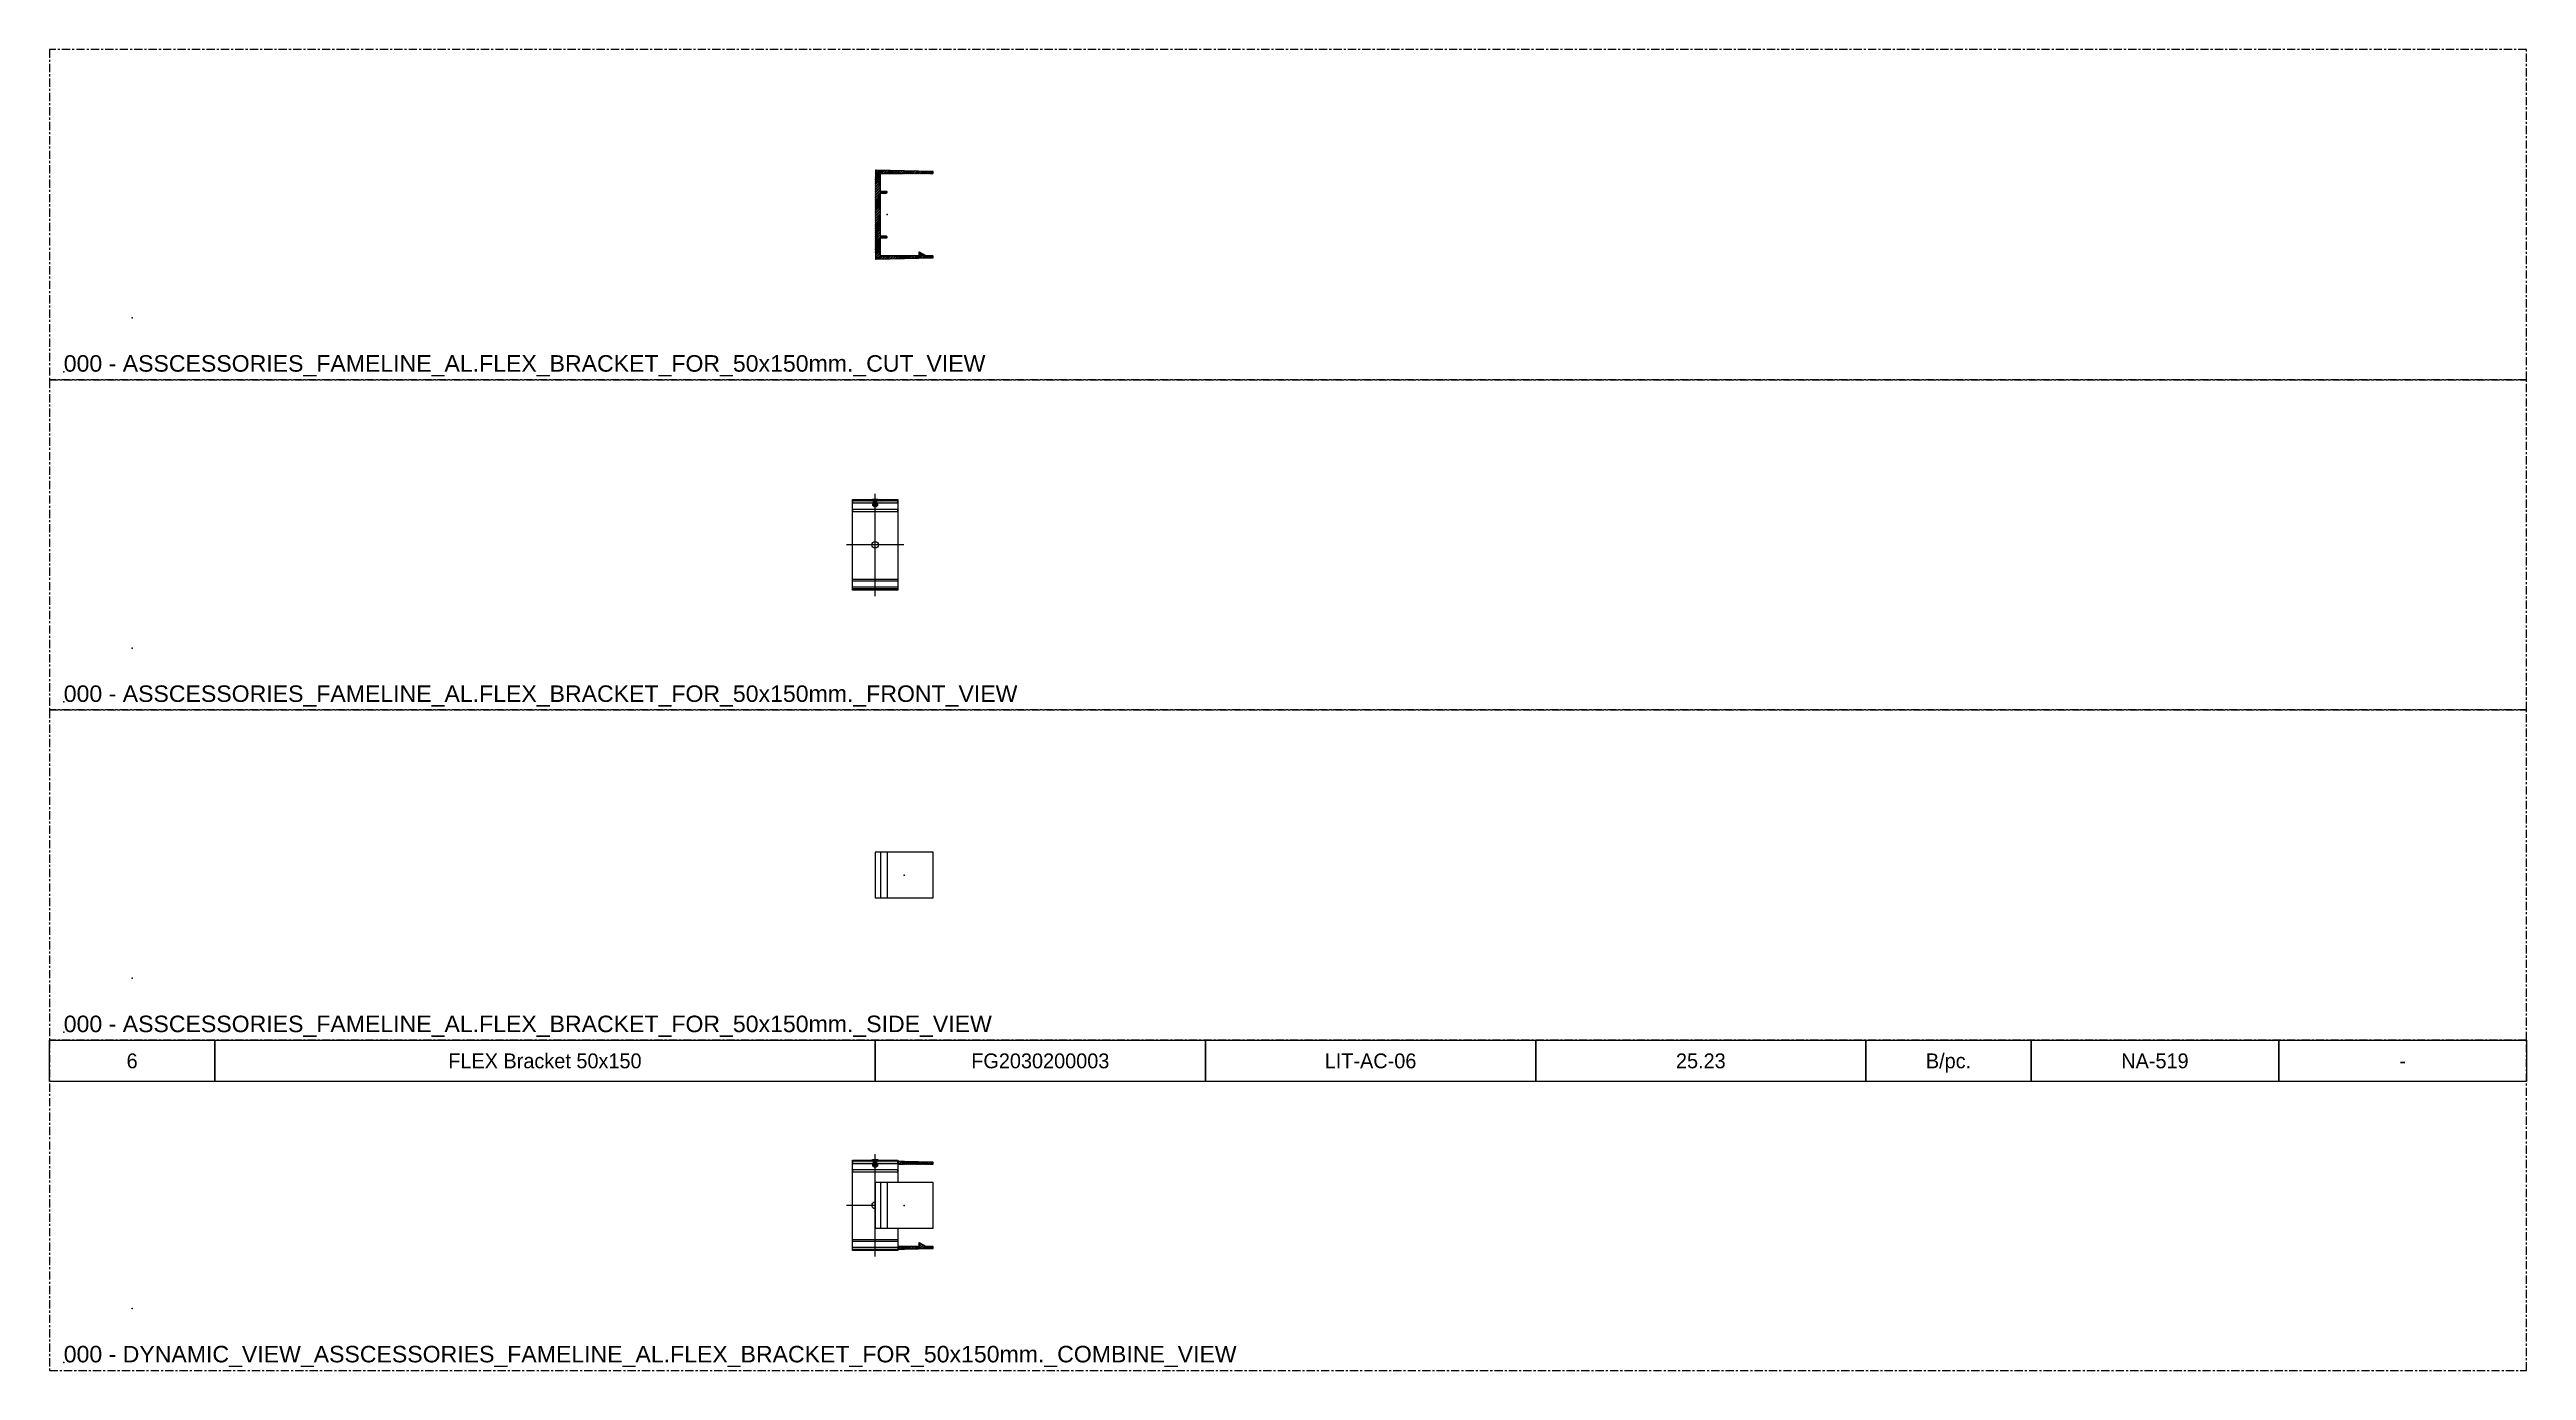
# Model space of a CAD drawing. Header units: millimetres. Extents: x -244126 to 368105, y -173968 to 259060.
# Drawn here: x 161884 to 163384, y 16766 to 17566 of the extents above; entities that cross this region are included whole.
import ezdxf
from ezdxf.enums import TextEntityAlignment as Align

# ---------------------------------------------------------------- set-up
doc = ezdxf.new("R2010")
doc.units = ezdxf.units.MM
doc.header["$MEASUREMENT"] = 0
doc.linetypes.add('005_GG_TA_LINE', pattern=[13.75, 5, -1.25, 1.25, -1.25, 5])
for name, color, linetype in [('000 - H A T C H', 8, 'Continuous'), ('000 - WIPEOUT', 250, 'Continuous'), ('001 - ASCESSORIES', 1, 'Continuous'), ('002 - STRUCTURAL STEEL', 4, 'Continuous'), ('A04_TUBE SERIES', 7, 'Continuous')]:
    doc.layers.add(name, color=color, linetype=linetype)
doc.styles.get("Standard").update_dxf_attribs({"font": 'arial.ttf'})
doc.styles.add('TA', font='Cordia New.ttf', dxfattribs={"height": 4.5})

# ---------------------------------------------------------------- blocks, each defined once
blk = doc.blocks.new('000 - ASSCESSORIES_FAMELINE_AL.FLEX_BRACKET_FOR_50x150mm._CUT_VIEW')
at = {"layer": '000 - H A T C H'}
h = blk.add_hatch(dxfattribs=at)
h.set_pattern_fill('ANSI32', color=8, scale=3)
edge = h.paths.add_edge_path()
edge.add_line((0.2, 23), (0, 22.8))
edge.add_line((0, 22.8), (0.2, 22.6))
edge.add_line((0.2, 22.6), (0, 22.4))
edge.add_line((0, 22.4), (0.2, 22.2))
edge.add_line((0.2, 22.2), (0, 22))
edge.add_line((0, 22), (0.2, 21.8))
edge.add_line((0.2, 21.8), (0, 21.6))
edge.add_line((0, 21.6), (0.2, 21.4))
edge.add_line((0.2, 21.4), (0, 21.2))
edge.add_line((0, 21.2), (0.2, 21))
edge.add_line((0.2, 21), (0, 20.8))
edge.add_line((0, 20.8), (0.2, 20.6))
edge.add_line((0.2, 20.6), (0, 20.4))
edge.add_line((0, 20.4), (0.2, 20.2))
edge.add_line((0.2, 20.2), (0, 20))
edge.add_line((0, 20), (0.2, 19.8))
edge.add_line((0.2, 19.8), (0, 19.6))
edge.add_line((0, 19.6), (0.2, 19.4))
edge.add_line((0.2, 19.4), (0, 19.2))
edge.add_line((0, 19.2), (0.2, 19))
edge.add_line((0.2, 19), (0, 18.8))
edge.add_line((0, 18.8), (0.2, 18.6))
edge.add_line((0.2, 18.6), (0, 18.4))
edge.add_line((0, 18.4), (0.2, 18.2))
edge.add_line((0.2, 18.2), (0, 18))
edge.add_line((0, 18), (0.2, 17.8))
edge.add_line((0.2, 17.8), (0, 17.6))
edge.add_line((0, 17.6), (0.2, 17.4))
edge.add_line((0.2, 17.4), (0, 17.2))
edge.add_line((0, 17.2), (0.2, 17))
edge.add_line((0.2, 17), (0, 16.8))
edge.add_line((0, 16.8), (0.2, 16.6))
edge.add_line((0.2, 16.6), (0, 16.4))
edge.add_line((0, 16.4), (0.2, 16.2))
edge.add_line((0.2, 16.2), (0, 16))
edge.add_line((0, 16), (0.2, 15.8))
edge.add_line((0.2, 15.8), (0, 15.6))
edge.add_line((0, 15.6), (0.2, 15.4))
edge.add_line((0.2, 15.4), (0, 15.2))
edge.add_line((0, 15.2), (0.2, 15))
edge.add_line((0.2, 15), (0, 14.8))
edge.add_line((0, 14.8), (0.2, 14.6))
edge.add_line((0.2, 14.6), (0, 14.4))
edge.add_line((0, 14.4), (0.2, 14.2))
edge.add_line((0.2, 14.2), (0, 14))
edge.add_line((0, 14), (0.2, 13.8))
edge.add_line((0.2, 13.8), (0, 13.6))
edge.add_line((0, 13.6), (0.2, 13.4))
edge.add_line((0.2, 13.4), (0, 13.2))
edge.add_line((0, 13.2), (0.2, 13))
edge.add_line((0.2, 13), (0, 12.8))
edge.add_line((0, 12.8), (0.2, 12.6))
edge.add_line((0.2, 12.6), (0, 12.4))
edge.add_line((0, 12.4), (0.2, 12.2))
edge.add_line((0.2, 12.2), (0, 12))
edge.add_line((0, 12), (0.2, 11.8))
edge.add_line((0.2, 11.8), (0, 11.6))
edge.add_line((0, 11.6), (0.2, 11.4))
edge.add_line((0.2, 11.4), (0, 11.2))
edge.add_line((0, 11.2), (0.2, 11))
edge.add_line((0.2, 11), (0, 10.8))
edge.add_line((0, 10.8), (0.2, 10.6))
edge.add_line((0.2, 10.6), (0, 10.4))
edge.add_line((0, 10.4), (0.2, 10.2))
edge.add_line((0.2, 10.2), (0, 10))
edge.add_line((0, 10), (0.2, 9.8))
edge.add_line((0.2, 9.8), (0, 9.6))
edge.add_line((0, 9.6), (0.2, 9.4))
edge.add_line((0.2, 9.4), (0, 9.2))
edge.add_line((0, 9.2), (0.2, 9))
edge.add_line((0.2, 9), (0, 8.8))
edge.add_line((0, 8.8), (0.2, 8.6))
edge.add_line((0.2, 8.6), (0, 8.4))
edge.add_line((0, 8.4), (0.2, 8.2))
edge.add_line((0.2, 8.2), (0, 8))
edge.add_line((0, 8), (0.2, 7.8))
edge.add_line((0.2, 7.8), (0, 7.6))
edge.add_line((0, 7.6), (0.2, 7.4))
edge.add_line((0.2, 7.4), (0, 7.2))
edge.add_line((0, 7.2), (0.2, 7))
edge.add_line((0.2, 7), (0, 6.8))
edge.add_line((0, 6.8), (0.2, 6.6))
edge.add_line((0.2, 6.6), (0, 6.4))
edge.add_line((0, 6.4), (0.2, 6.2))
edge.add_line((0.2, 6.2), (0, 6))
edge.add_line((0, 6), (0.2, 5.8))
edge.add_line((0.2, 5.8), (0, 5.6))
edge.add_line((0, 5.6), (0.2, 5.4))
edge.add_line((0.2, 5.4), (0, 5.2))
edge.add_line((0, 5.2), (0.2, 5))
edge.add_line((0.2, 5), (0, 4.8))
edge.add_line((0, 4.8), (0.2, 4.6))
edge.add_line((0.2, 4.6), (0, 4.4))
edge.add_line((0, 4.4), (0.2, 4.2))
edge.add_line((0.2, 4.2), (0, 4))
edge.add_line((0, 4), (0.2, 3.8))
edge.add_line((0.2, 3.8), (0, 3.6))
edge.add_line((0, 3.6), (0.2, 3.4))
edge.add_line((0.2, 3.4), (0, 3.2))
edge.add_line((0, 3.2), (0.2, 3))
edge.add_line((0.2, 3), (0, 2.8))
edge.add_line((0, 2.8), (0.2, 2.6))
edge.add_line((0.2, 2.6), (0, 2.4))
edge.add_line((0, 2.4), (0.2, 2.2))
edge.add_line((0.2, 2.2), (0, 2))
edge.add_line((0, 2), (0.2, 1.8))
edge.add_line((0.2, 1.8), (0, 1.6))
edge.add_line((0, 1.6), (0.2, 1.4))
edge.add_line((0.2, 1.4), (0, 1.2))
edge.add_line((0, 1.2), (0.2, 1))
edge.add_line((0.2, 1), (0, 0.8))
edge.add_line((0, 0.8), (0.2, 0.6))
edge.add_line((0.2, 0.6), (0, 0.4))
edge.add_line((0, 0.4), (0.2, 0.2))
edge.add_line((0.2, 0.2), (0, 0))
edge.add_line((0, 0), (0.2, -0.2))
edge.add_line((0.2, -0.2), (0, -0.4))
edge.add_line((0, -0.4), (0.2, -0.6))
edge.add_line((0.2, -0.6), (0, -0.8))
edge.add_line((0, -0.8), (0.2, -1))
edge.add_line((0.2, -1), (0, -1.2))
edge.add_line((0, -1.2), (0.2, -1.4))
edge.add_line((0.2, -1.4), (0, -1.6))
edge.add_line((0, -1.6), (0.2, -1.8))
edge.add_line((0.2, -1.8), (0, -2))
edge.add_line((0, -2), (0.2, -2.2))
edge.add_line((0.2, -2.2), (0, -2.4))
edge.add_line((0, -2.4), (0.2, -2.6))
edge.add_line((0.2, -2.6), (0, -2.8))
edge.add_line((0, -2.8), (0.2, -3))
edge.add_line((0.2, -3), (0, -3.2))
edge.add_line((0, -3.2), (0.2, -3.4))
edge.add_line((0.2, -3.4), (0, -3.6))
edge.add_line((0, -3.6), (0.2, -3.8))
edge.add_line((0.2, -3.8), (0, -4))
edge.add_line((0, -4), (0.2, -4.2))
edge.add_line((0.2, -4.2), (0, -4.4))
edge.add_line((0, -4.4), (0.2, -4.6))
edge.add_line((0.2, -4.6), (0, -4.8))
edge.add_line((0, -4.8), (0.2, -5))
edge.add_line((0.2, -5), (0, -5.2))
edge.add_line((0, -5.2), (0.2, -5.4))
edge.add_line((0.2, -5.4), (0, -5.6))
edge.add_line((0, -5.6), (0.2, -5.8))
edge.add_line((0.2, -5.8), (0, -6))
edge.add_line((0, -6), (0.2, -6.2))
edge.add_line((0.2, -6.2), (0, -6.4))
edge.add_line((0, -6.4), (0.2, -6.6))
edge.add_line((0.2, -6.6), (0, -6.8))
edge.add_line((0, -6.8), (0.2, -7))
edge.add_line((0.2, -7), (0, -7.2))
edge.add_line((0, -7.2), (0.2, -7.4))
edge.add_line((0.2, -7.4), (0, -7.6))
edge.add_line((0, -7.6), (0.2, -7.8))
edge.add_line((0.2, -7.8), (0, -8))
edge.add_line((0, -8), (0.2, -8.2))
edge.add_line((0.2, -8.2), (0, -8.4))
edge.add_line((0, -8.4), (0.2, -8.6))
edge.add_line((0.2, -8.6), (0, -8.8))
edge.add_line((0, -8.8), (0.2, -9))
edge.add_line((0.2, -9), (0, -9.2))
edge.add_line((0, -9.2), (0.2, -9.4))
edge.add_line((0.2, -9.4), (0, -9.6))
edge.add_line((0, -9.6), (0.2, -9.8))
edge.add_line((0.2, -9.8), (0, -10))
edge.add_line((0, -10), (0.2, -10.2))
edge.add_line((0.2, -10.2), (0, -10.4))
edge.add_line((0, -10.4), (0.2, -10.6))
edge.add_line((0.2, -10.6), (0, -10.8))
edge.add_line((0, -10.8), (0.2, -11))
edge.add_line((0.2, -11), (0, -11.2))
edge.add_line((0, -11.2), (0.2, -11.4))
edge.add_line((0.2, -11.4), (0, -11.6))
edge.add_line((0, -11.6), (0.2, -11.8))
edge.add_line((0.2, -11.8), (0, -12))
edge.add_line((0, -12), (0.2, -12.2))
edge.add_line((0.2, -12.2), (0, -12.4))
edge.add_line((0, -12.4), (0.2, -12.6))
edge.add_line((0.2, -12.6), (0, -12.8))
edge.add_line((0, -12.8), (0.2, -13))
edge.add_line((0.2, -13), (0, -13.2))
edge.add_line((0, -13.2), (0.2, -13.4))
edge.add_line((0.2, -13.4), (0, -13.6))
edge.add_line((0, -13.6), (0.2, -13.8))
edge.add_line((0.2, -13.8), (0, -14))
edge.add_line((0, -14), (0.2, -14.2))
edge.add_line((0.2, -14.2), (0, -14.4))
edge.add_line((0, -14.4), (0.2, -14.6))
edge.add_line((0.2, -14.6), (0, -14.8))
edge.add_line((0, -14.8), (0.2, -15))
edge.add_line((0.2, -15), (0, -15.2))
edge.add_line((0, -15.2), (0.2, -15.4))
edge.add_line((0.2, -15.4), (0, -15.6))
edge.add_line((0, -15.6), (0.2, -15.8))
edge.add_line((0.2, -15.8), (0, -16))
edge.add_line((0, -16), (0.2, -16.2))
edge.add_line((0.2, -16.2), (0, -16.4))
edge.add_line((0, -16.4), (0.2, -16.6))
edge.add_line((0.2, -16.6), (0, -16.8))
edge.add_line((0, -16.8), (0.2, -17))
edge.add_line((0.2, -17), (0, -17.2))
edge.add_line((0, -17.2), (0.2, -17.4))
edge.add_line((0.2, -17.4), (0, -17.6))
edge.add_line((0, -17.6), (0.2, -17.8))
edge.add_line((0.2, -17.8), (0, -18))
edge.add_line((0, -18), (0.2, -18.2))
edge.add_line((0.2, -18.2), (0, -18.4))
edge.add_line((0, -18.4), (0.2, -18.6))
edge.add_line((0.2, -18.6), (0, -18.8))
edge.add_line((0, -18.8), (0.2, -19))
edge.add_line((0.2, -19), (0, -19.2))
edge.add_line((0, -19.2), (0.2, -19.4))
edge.add_line((0.2, -19.4), (0, -19.6))
edge.add_line((0, -19.6), (0.2, -19.8))
edge.add_line((0.2, -19.8), (0, -20))
edge.add_line((0, -20), (0.2, -20.2))
edge.add_line((0.2, -20.2), (0, -20.4))
edge.add_line((0, -20.4), (0.2, -20.6))
edge.add_line((0.2, -20.6), (0, -20.8))
edge.add_line((0, -20.8), (0.2, -21))
edge.add_line((0.2, -21), (0, -21.2))
edge.add_line((0, -21.2), (0.2, -21.4))
edge.add_line((0.2, -21.4), (0, -21.6))
edge.add_line((0, -21.6), (0.2, -21.8))
edge.add_line((0.2, -21.8), (0, -22))
edge.add_line((0, -22), (0.2, -22.2))
edge.add_line((0.2, -22.2), (0, -22.4))
edge.add_line((0, -22.4), (0.2, -22.6))
edge.add_line((0.2, -22.6), (0, -22.8))
edge.add_line((0, -22.8), (0.2, -23))
edge.add_line((0.2, -23), (0.2, -26.7))
edge.add_arc((0.5, -26.7), 0.3, 180, 271.3094)
edge.add_line((0.5, -27), (34.9, -26.2))
edge.add_arc((34.9, -25.9), 0.3, 271.3094, 360)
edge.add_line((35.2, -25.9), (35.2, -25.3))
edge.add_arc((34.9, -25.3), 0.3, 360, 450)
edge.add_line((34.9, -25), (31, -25))
edge.add_arc((31, -24.7), 0.3, 240.9454, 270, ccw=False)
edge.add_line((30.8, -25), (26.8, -22.7))
edge.add_arc((26.7, -23), 0.3, 60.9454, 180)
edge.add_line((26.4, -23), (26.4, -24.7))
edge.add_arc((26.1, -24.7), 0.3, -90, 0, ccw=False)
edge.add_line((26.1, -25), (3.5, -25))
edge.add_arc((3.5, -24.7), 0.3, 180, 270, ccw=False)
edge.add_line((3.2, -24.7), (3.2, -14.4))
edge.add_arc((3.5, -14.4), 0.3, 91, 180, ccw=False)
edge.add_line((3.5, -14.1), (6.9, -14.1))
edge.add_arc((6.9, -13.8), 0.3, 271, 360)
edge.add_line((7.2, -13.8), (7.2, -13.4))
edge.add_arc((6.9, -13.4), 0.3, 0, 89)
edge.add_line((6.9, -13.1), (3.5, -13))
edge.add_arc((3.5, -12.7), 0.3, 180, 269, ccw=False)
edge.add_line((3.2, -12.7), (3.2, -0.3))
edge.add_line((3.2, -0.3), (2.9, 0))
edge.add_line((2.9, 0), (3.2, 0.3))
edge.add_line((3.2, 0.3), (3.2, 12.7))
edge.add_arc((3.5, 12.7), 0.3, 91, 180, ccw=False)
edge.add_line((3.5, 13), (6.9, 13.1))
edge.add_arc((6.9, 13.4), 0.3, 271, 360)
edge.add_line((7.2, 13.4), (7.2, 13.8))
edge.add_arc((6.9, 13.8), 0.3, 0, 89)
edge.add_line((6.9, 14.1), (3.5, 14.1))
edge.add_arc((3.5, 14.4), 0.3, 180, 269, ccw=False)
edge.add_line((3.2, 14.4), (3.2, 24.7))
edge.add_arc((3.5, 24.7), 0.3, 90, 180, ccw=False)
edge.add_line((3.5, 25), (17.2, 25))
edge.add_line((17.2, 25), (17.4, 24.8))
edge.add_line((17.4, 24.8), (17.6, 25))
edge.add_line((17.6, 25), (17.8, 24.8))
edge.add_line((17.8, 24.8), (18, 25))
edge.add_line((18, 25), (18.2, 24.8))
edge.add_line((18.2, 24.8), (18.4, 25))
edge.add_line((18.4, 25), (18.6, 24.8))
edge.add_line((18.6, 24.8), (18.8, 25))
edge.add_line((18.8, 25), (19, 24.8))
edge.add_line((19, 24.8), (19.2, 25))
edge.add_line((19.2, 25), (19.4, 24.8))
edge.add_line((19.4, 24.8), (19.6, 25))
edge.add_line((19.6, 25), (19.8, 24.8))
edge.add_line((19.8, 24.8), (20, 25))
edge.add_line((20, 25), (20.2, 24.8))
edge.add_line((20.2, 24.8), (20.4, 25))
edge.add_line((20.4, 25), (20.6, 24.8))
edge.add_line((20.6, 24.8), (20.8, 25))
edge.add_line((20.8, 25), (21, 24.8))
edge.add_line((21, 24.8), (21.2, 25))
edge.add_line((21.2, 25), (21.4, 24.8))
edge.add_line((21.4, 24.8), (21.6, 25))
edge.add_line((21.6, 25), (21.8, 24.8))
edge.add_line((21.8, 24.8), (22, 25))
edge.add_line((22, 25), (22.2, 24.8))
edge.add_line((22.2, 24.8), (22.4, 25))
edge.add_line((22.4, 25), (22.6, 24.8))
edge.add_line((22.6, 24.8), (22.8, 25))
edge.add_line((22.8, 25), (23, 24.8))
edge.add_line((23, 24.8), (23.2, 25))
edge.add_line((23.2, 25), (23.4, 24.8))
edge.add_line((23.4, 24.8), (23.6, 25))
edge.add_line((23.6, 25), (23.8, 24.8))
edge.add_line((23.8, 24.8), (24, 25))
edge.add_line((24, 25), (24.2, 24.8))
edge.add_line((24.2, 24.8), (24.4, 25))
edge.add_line((24.4, 25), (24.6, 24.8))
edge.add_line((24.6, 24.8), (24.8, 25))
edge.add_line((24.8, 25), (25, 24.8))
edge.add_line((25, 24.8), (25.2, 25))
edge.add_line((25.2, 25), (25.4, 24.8))
edge.add_line((25.4, 24.8), (25.6, 25))
edge.add_line((25.6, 25), (25.8, 24.8))
edge.add_line((25.8, 24.8), (26, 25))
edge.add_line((26, 25), (26.2, 24.8))
edge.add_line((26.2, 24.8), (26.4, 25))
edge.add_line((26.4, 25), (26.6, 24.8))
edge.add_line((26.6, 24.8), (26.8, 25))
edge.add_line((26.8, 25), (27, 24.8))
edge.add_line((27, 24.8), (27.2, 25))
edge.add_line((27.2, 25), (27.4, 24.8))
edge.add_line((27.4, 24.8), (27.6, 25))
edge.add_line((27.6, 25), (27.8, 24.8))
edge.add_line((27.8, 24.8), (28, 25))
edge.add_line((28, 25), (28.2, 24.8))
edge.add_line((28.2, 24.8), (28.4, 25))
edge.add_line((28.4, 25), (28.6, 24.8))
edge.add_line((28.6, 24.8), (28.8, 25))
edge.add_line((28.8, 25), (29, 24.8))
edge.add_line((29, 24.8), (29.2, 25))
edge.add_line((29.2, 25), (29.4, 24.8))
edge.add_line((29.4, 24.8), (29.6, 25))
edge.add_line((29.6, 25), (29.8, 24.8))
edge.add_line((29.8, 24.8), (30, 25))
edge.add_line((30, 25), (30.2, 24.8))
edge.add_line((30.2, 24.8), (30.4, 25))
edge.add_line((30.4, 25), (30.6, 24.8))
edge.add_line((30.6, 24.8), (30.8, 25))
edge.add_line((30.8, 25), (31, 24.8))
edge.add_line((31, 24.8), (31.2, 25))
edge.add_line((31.2, 25), (31.4, 24.8))
edge.add_line((31.4, 24.8), (31.6, 25))
edge.add_line((31.6, 25), (31.8, 24.8))
edge.add_line((31.8, 24.8), (32, 25))
edge.add_line((32, 25), (32.2, 24.8))
edge.add_line((32.2, 24.8), (32.4, 25))
edge.add_line((32.4, 25), (32.6, 24.8))
edge.add_line((32.6, 24.8), (32.8, 25))
edge.add_line((32.8, 25), (33, 24.8))
edge.add_line((33, 24.8), (33.2, 25))
edge.add_line((33.2, 25), (34.9, 25))
edge.add_arc((34.9, 25.3), 0.3, 270, 360)
edge.add_line((35.2, 25.3), (35.2, 25.9))
edge.add_arc((34.9, 25.9), 0.3, 0, 88.6906)
edge.add_line((34.9, 26.2), (0.5, 27))
edge.add_arc((0.5, 26.7), 0.3, 88.6906, 180)
edge.add_line((0.2, 26.7), (0.2, 23))
at = {"layer": '001 - ASCESSORIES', "color": 0}
blk.add_lwpolyline([(0.2, 23), (0, 22.8), (0.2, 22.6), (0, 22.4), (0.2, 22.2), (0, 22), (0.2, 21.8), (0, 21.6), (0.2, 21.4), (0, 21.2), (0.2, 21), (0, 20.8), (0.2, 20.6), (0, 20.4), (0.2, 20.2), (0, 20), (0.2, 19.8), (0, 19.6), (0.2, 19.4), (0, 19.2), (0.2, 19), (0, 18.8), (0.2, 18.6), (0, 18.4), (0.2, 18.2), (0, 18), (0.2, 17.8), (0, 17.6), (0.2, 17.4), (0, 17.2), (0.2, 17), (0, 16.8), (0.2, 16.6), (0, 16.4), (0.2, 16.2), (0, 16), (0.2, 15.8), (0, 15.6), (0.2, 15.4), (0, 15.2), (0.2, 15), (0, 14.8), (0.2, 14.6), (0, 14.4), (0.2, 14.2), (0, 14), (0.2, 13.8), (0, 13.6), (0.2, 13.4), (0, 13.2), (0.2, 13), (0, 12.8), (0.2, 12.6), (0, 12.4), (0.2, 12.2), (0, 12), (0.2, 11.8), (0, 11.6), (0.2, 11.4), (0, 11.2), (0.2, 11), (0, 10.8), (0.2, 10.6), (0, 10.4), (0.2, 10.2), (0, 10), (0.2, 9.8), (0, 9.6), (0.2, 9.4), (0, 9.2), (0.2, 9), (0, 8.8), (0.2, 8.6), (0, 8.4), (0.2, 8.2), (0, 8), (0.2, 7.8), (0, 7.6), (0.2, 7.4), (0, 7.2), (0.2, 7), (0, 6.8), (0.2, 6.6), (0, 6.4), (0.2, 6.2), (0, 6), (0.2, 5.8), (0, 5.6), (0.2, 5.4), (0, 5.2), (0.2, 5), (0, 4.8), (0.2, 4.6), (0, 4.4), (0.2, 4.2), (0, 4), (0.2, 3.8), (0, 3.6), (0.2, 3.4), (0, 3.2), (0.2, 3), (0, 2.8), (0.2, 2.6), (0, 2.4), (0.2, 2.2), (0, 2), (0.2, 1.8), (0, 1.6), (0.2, 1.4), (0, 1.2), (0.2, 1), (0, 0.8), (0.2, 0.6), (0, 0.4), (0.2, 0.2), (0, 0), (0.2, -0.2), (0, -0.4), (0.2, -0.6), (0, -0.8), (0.2, -1), (0, -1.2), (0.2, -1.4), (0, -1.6), (0.2, -1.8), (0, -2), (0.2, -2.2), (0, -2.4), (0.2, -2.6), (0, -2.8), (0.2, -3), (0, -3.2), (0.2, -3.4), (0, -3.6), (0.2, -3.8), (0, -4), (0.2, -4.2), (0, -4.4), (0.2, -4.6), (0, -4.8), (0.2, -5), (0, -5.2), (0.2, -5.4), (0, -5.6), (0.2, -5.8), (0, -6), (0.2, -6.2), (0, -6.4), (0.2, -6.6), (0, -6.8), (0.2, -7), (0, -7.2), (0.2, -7.4), (0, -7.6), (0.2, -7.8), (0, -8), (0.2, -8.2), (0, -8.4), (0.2, -8.6), (0, -8.8), (0.2, -9), (0, -9.2), (0.2, -9.4), (0, -9.6), (0.2, -9.8), (0, -10), (0.2, -10.2), (0, -10.4), (0.2, -10.6), (0, -10.8), (0.2, -11), (0, -11.2), (0.2, -11.4), (0, -11.6), (0.2, -11.8), (0, -12), (0.2, -12.2), (0, -12.4), (0.2, -12.6), (0, -12.8), (0.2, -13), (0, -13.2), (0.2, -13.4), (0, -13.6), (0.2, -13.8), (0, -14), (0.2, -14.2), (0, -14.4), (0.2, -14.6), (0, -14.8), (0.2, -15), (0, -15.2), (0.2, -15.4), (0, -15.6), (0.2, -15.8), (0, -16), (0.2, -16.2), (0, -16.4), (0.2, -16.6), (0, -16.8), (0.2, -17), (0, -17.2), (0.2, -17.4), (0, -17.6), (0.2, -17.8), (0, -18), (0.2, -18.2), (0, -18.4), (0.2, -18.6), (0, -18.8), (0.2, -19), (0, -19.2), (0.2, -19.4), (0, -19.6), (0.2, -19.8), (0, -20), (0.2, -20.2), (0, -20.4), (0.2, -20.6), (0, -20.8), (0.2, -21), (0, -21.2), (0.2, -21.4), (0, -21.6), (0.2, -21.8), (0, -22), (0.2, -22.2), (0, -22.4), (0.2, -22.6), (0, -22.8), (0.2, -23), (0.2, -26.7, 0.420923), (0.5, -27), (34.9, -26.2, 0.407536), (35.2, -25.9), (35.2, -25.3, 0.414214), (34.9, -25), (31, -25, -0.127458), (30.8, -25), (26.8, -22.7, 0.571863), (26.4, -23), (26.4, -24.7, -0.414214), (26.1, -25), (3.5, -25, -0.414214), (3.2, -24.7), (3.2, -14.4, -0.409111), (3.5, -14.1), (6.9, -14.1, 0.409111), (7.2, -13.8), (7.2, -13.4, 0.409111), (6.9, -13.1), (3.5, -13, -0.409111), (3.2, -12.7), (3.2, -0.3), (2.9, 0), (3.2, 0.3), (3.2, 12.7, -0.409111), (3.5, 13), (6.9, 13.1, 0.409111), (7.2, 13.4), (7.2, 13.8, 0.409111), (6.9, 14.1), (3.5, 14.1, -0.409111), (3.2, 14.4), (3.2, 24.7, -0.414214), (3.5, 25), (17.2, 25), (17.4, 24.8), (17.6, 25), (17.8, 24.8), (18, 25), (18.2, 24.8), (18.4, 25), (18.6, 24.8), (18.8, 25), (19, 24.8), (19.2, 25), (19.4, 24.8), (19.6, 25), (19.8, 24.8), (20, 25), (20.2, 24.8), (20.4, 25), (20.6, 24.8), (20.8, 25), (21, 24.8), (21.2, 25), (21.4, 24.8), (21.6, 25), (21.8, 24.8), (22, 25), (22.2, 24.8), (22.4, 25), (22.6, 24.8), (22.8, 25), (23, 24.8), (23.2, 25), (23.4, 24.8), (23.6, 25), (23.8, 24.8), (24, 25), (24.2, 24.8), (24.4, 25), (24.6, 24.8), (24.8, 25), (25, 24.8), (25.2, 25), (25.4, 24.8), (25.6, 25), (25.8, 24.8), (26, 25), (26.2, 24.8), (26.4, 25), (26.6, 24.8), (26.8, 25), (27, 24.8), (27.2, 25), (27.4, 24.8), (27.6, 25), (27.8, 24.8), (28, 25), (28.2, 24.8), (28.4, 25), (28.6, 24.8), (28.8, 25), (29, 24.8), (29.2, 25), (29.4, 24.8), (29.6, 25), (29.8, 24.8), (30, 25), (30.2, 24.8), (30.4, 25), (30.6, 24.8), (30.8, 25), (31, 24.8), (31.2, 25), (31.4, 24.8), (31.6, 25), (31.8, 24.8), (32, 25), (32.2, 24.8), (32.4, 25), (32.6, 24.8), (32.8, 25), (33, 24.8), (33.2, 25), (34.9, 25, 0.414214), (35.2, 25.3), (35.2, 25.9, 0.407536), (34.9, 26.2), (0.5, 27, 0.420923), (0.2, 26.7), (0.2, 23)], format="xyb", dxfattribs=at)
blk.add_point((7.2, 0), dxfattribs=at)
blk = doc.blocks.new('*U1520')
at = {"layer": '000 - H A T C H'}
h = blk.add_hatch(color=250, dxfattribs=at)
h.dxf.hatch_style = 1
h.paths.add_polyline_path([(-0.001, -0.0015), (0, -0.003), (0, -0.001), (0, 0.001), (0, 0.003), (-0.001, 0.0015)])
h = blk.add_hatch(color=250, dxfattribs=at)
h.dxf.hatch_style = 1
h.paths.add_polyline_path([(0.0017, -0.001), (0.0017, 0.001), (0, 0.001), (0, -0.001)])
h = blk.add_hatch(color=250, dxfattribs=at)
h.dxf.hatch_style = 1
h.paths.add_polyline_path([(0.0017, -0.001, 0.666667), (0.0032, -0.001, 0.5), (0.0032, 0.001, 0.666667), (0.0017, 0.001)])
blk.add_lwpolyline([(0.0017, -0.001), (0.0017, 0.001), (0, 0.001), (0, -0.001), (0.0017, -0.001)], close=True)
at = {"layer": '001 - ASCESSORIES', "color": 0}
for p, q in [((0.0017, 0.001), (0, 0.001)), ((0.0017, -0.001), (0, -0.001))]:
    blk.add_line(p, q, dxfattribs=at)
blk.add_lwpolyline([(-0.001, -0.0015), (-0.001, 0.0015), (0, 0.003), (0, -0.003)], close=True, dxfattribs=at)
blk.add_lwpolyline([(0.0032, -0.001), (0.0032, 0.001, -0.5), (0.0032, -0.001, -0.666667), (0.0017, -0.001), (0.0017, 0.001, -0.666667), (0.0032, 0.001)], format="xyb", dxfattribs=at)
at = {"layer": 'Defpoints', "color": 250}
blk.add_line((0.0042, 0), (-0.0018, 0), dxfattribs=at)
blk = doc.blocks.new('000 - ASSCESSORIES_FAMELINE_AL.FLEX_BRACKET_FOR_50x150mm._FRONT_VIEW')
blk.add_wipeout([(13.8, 27.4), (13.8, -27.4), (-13.8, -27.4), (-13.8, 27.4)]).dxf.layer = '000 - WIPEOUT'
h = blk.add_hatch(color=250)
h.dxf.hatch_style = 1
h.paths.add_polyline_path([(-13.8, 26.7), (-13.8, 25.4), (13.8, 25.4), (13.8, 26.7)])
at = {"color": 8}
blk.add_circle((0, 0), 2, dxfattribs=at)
at = {"layer": '001 - ASCESSORIES', "color": 1}
blk.add_lwpolyline([(13.8, 27.4), (13.8, -27.4), (-13.8, -27.4), (-13.8, 27.4)], close=True, dxfattribs=at)
at = {"layer": '001 - ASCESSORIES', "color": 2}
for points in [[(-13.8, 26.7), (-13.8, 25.4), (13.8, 25.4), (13.8, 26.7)], [(13.8, -25.4), (13.8, -26.7), (-13.8, -26.7), (-13.8, -25.4)]]:
    blk.add_lwpolyline(points, close=True, dxfattribs=at)
at = {"layer": '001 - ASCESSORIES', "color": 8}
for points in [[(-13.8, 21.5), (-13.8, 20.3), (13.8, 20.3), (13.8, 21.5)], [(13.8, -20.7), (13.8, -21.9), (-13.8, -21.9), (-13.8, -20.7)]]:
    blk.add_lwpolyline(points, close=True, dxfattribs=at)
at = {"layer": 'Defpoints', "color": 250}
for p, q in [((0, -31), (0, 31)), ((17.4, 0), (-17.4, 0))]:
    blk.add_line(p, q, dxfattribs=at)
at = {"layer": '001 - ASCESSORIES', "xscale": 1000, "yscale": 1000, "zscale": 1000, "rotation": 270}
blk.add_blockref('*U1520', (0, 26.7), dxfattribs=at)
blk = doc.blocks.new('000 - ASSCESSORIES_FAMELINE_AL.FLEX_BRACKET_FOR_50x150mm._SIDE_VIEW')
blk.add_wipeout([(0, -13.8), (35.2, -13.8), (35.2, 13.8), (0, 13.8)]).dxf.layer = '000 - WIPEOUT'
at = {"color": 3}
blk.add_point((17.6, 0), dxfattribs=at)
at = {"layer": '001 - ASCESSORIES', "color": 1, "linetype": 'ByBlock'}
for p, q in [((3.2, 13.8), (3.2, -13.8)), ((7.2, 13.8), (7.2, -13.8))]:
    blk.add_line(p, q, dxfattribs=at)
at = {"layer": '001 - ASCESSORIES', "color": 0}
blk.add_lwpolyline([(0, -13.8), (35.2, -13.8), (35.2, 13.8), (0, 13.8)], close=True, dxfattribs=at)
blk = doc.blocks.new('*U3001')
at = {"layer": '001 - ASCESSORIES', "color": 0}
blk.add_blockref('000 - ASSCESSORIES_FAMELINE_AL.FLEX_BRACKET_FOR_50x150mm._CUT_VIEW', (0, 0), dxfattribs=at)
at = {"layer": 'A04_TUBE SERIES', "color": 0, "style": 'TA', "flags": 1}
for tag, p in [('ITEM_VALUE', (10, -52.5)), ('PRODUCT_NAME_VALUE', (60, -52.5)), ('ITEM_NUMBER_VALUE', (120, -52.5)), ('PRODUCT_CODE_VALUE', (160, -52.5)), ('SELLING_PRICE_VALUE', (200, -52.5)), ('UNIT_VALUE', (230, -52.5)), ('TYPE_OF_COLOR_VALUE', (255, -52.5)), ('SECTION_VALUE', (285, -52.5))]:
    blk.add_attdef(tag, text='', height=1.8, dxfattribs=at).set_placement(p, align=Align.MIDDLE_CENTER)
at = {"layer": '001 - ASCESSORIES', "color": 0}
blk.add_blockref('000 - ASSCESSORIES_FAMELINE_AL.FLEX_BRACKET_FOR_50x150mm._FRONT_VIEW', (0, 0), dxfattribs=at)
blk.add_blockref('000 - ASSCESSORIES_FAMELINE_AL.FLEX_BRACKET_FOR_50x150mm._SIDE_VIEW', (0, 0), dxfattribs=at)
blk = doc.blocks.new('*U4914')
at = {"layer": '002 - STRUCTURAL STEEL', "color": 0, "linetype": 'ByBlock'}
blk.add_lwpolyline([(0, 5), (20, 5), (20, 0), (0, 0)], close=True, dxfattribs=at)
blk = doc.blocks.new('*U4911')
at = {"layer": '002 - STRUCTURAL STEEL', "color": 0, "linetype": 'ByBlock'}
blk.add_lwpolyline([(0, 5), (80, 5), (80, 0), (0, 0)], close=True, dxfattribs=at)
blk = doc.blocks.new('*U4913')
at = {"layer": '002 - STRUCTURAL STEEL', "color": 0, "linetype": 'ByBlock'}
blk.add_lwpolyline([(0, 5), (40, 5), (40, 0), (0, 0)], close=True, dxfattribs=at)
blk = doc.blocks.new('*U4915')
at = {"layer": '002 - STRUCTURAL STEEL', "color": 0, "linetype": 'ByBlock'}
blk.add_lwpolyline([(0, 5), (30, 5), (30, 0), (0, 0)], close=True, dxfattribs=at)
blk = doc.blocks.new('000 - DAYNAMIC_DATA_FAMELINE_PRICE_LIST')
at = {"color": 0}
for name, p in [('*U4914', (0, -5)), ('*U4911', (20, -5)), ('*U4913', (100, -5)), ('*U4913', (140, -5)), ('*U4913', (180, -5)), ('*U4914', (220, -5)), ('*U4915', (240, -5)), ('*U4915', (270, -5))]:
    blk.add_blockref(name, p, dxfattribs=at)
at = {"layer": 'A04_TUBE SERIES', "color": 0, "style": 'TA'}
for tag, p in [('ITEM_VALUE', (10, -2.5)), ('PRODUCT_NAME_VALUE', (60, -2.5)), ('ITEM_NUMBER_VALUE', (120, -2.5)), ('PRODUCT_CODE_VALUE', (160, -2.5)), ('SELLING_PRICE_VALUE', (200, -2.5)), ('UNIT_VALUE', (230, -2.5)), ('TYPE_OF_COLOR_VALUE', (255, -2.5)), ('SECTION_VALUE', (285, -2.5))]:
    blk.add_attdef(tag, text='', height=1.8, dxfattribs=at).set_placement(p, align=Align.MIDDLE_CENTER)
blk = doc.blocks.new('*U2997')
at = {"color": 0, "linetype": '005_GG_TA_LINE'}
blk.add_lwpolyline([(0, 0), (1500, 0), (1500, 200), (0, 200)], close=True, dxfattribs=at)
for p in [(50, 37.5), (8.6, 4.9)]:
    blk.add_point(p, dxfattribs=at)
blk.add_attdef('NAMEBLK', (8.6, 4.9), '', height=10, dxfattribs=at)
blk = doc.blocks.new('*U2996')
at = {"color": 0, "linetype": '005_GG_TA_LINE'}
blk.add_lwpolyline([(0, 0), (1500, 0), (1500, 200), (0, 200)], close=True, dxfattribs=at)
for p in [(50, 37.5), (8.6, 4.9)]:
    blk.add_point(p, dxfattribs=at)
blk.add_attdef('NAMEBLK', (8.6, 4.9), '', height=10, dxfattribs=at)

msp = doc.modelspace()

# ---------------------------------------------------------------- block references
at = {"color": 3}
for name, p in [('000 - ASSCESSORIES_FAMELINE_AL.FLEX_BRACKET_FOR_50x150mm._FRONT_VIEW', (162384.1015, 17266.19352)), ('000 - ASSCESSORIES_FAMELINE_AL.FLEX_BRACKET_FOR_50x150mm._SIDE_VIEW', (162384.1015, 17066.19352)), ('*U3001', (162384.1015, 16866.19352))]:
    msp.add_blockref(name, p, dxfattribs=at)
at = {"color": 3, "xscale": 5, "yscale": 5, "zscale": 5}
msp.add_blockref('000 - DAYNAMIC_DATA_FAMELINE_PRICE_LIST', (161884.1015, 16966.19352), dxfattribs=at).add_auto_attribs({'ITEM_VALUE': '6', 'PRODUCT_NAME_VALUE': 'FLEX Bracket 50x150', 'ITEM_NUMBER_VALUE': 'FG2030200003', 'PRODUCT_CODE_VALUE': 'LIT-AC-06', 'SELLING_PRICE_VALUE': '25.23', 'UNIT_VALUE': 'B/pc.', 'TYPE_OF_COLOR_VALUE': 'NA-519', 'SECTION_VALUE': '-'})
at = {"layer": '001 - ASCESSORIES', "linetype": '005_GG_TA_LINE'}
msp.add_blockref('*U2996', (161884.1015, 17366.19352), dxfattribs=at).add_auto_attribs({'NAMEBLK': '000 - ASSCESSORIES_FAMELINE_AL.FLEX_BRACKET_FOR_50x150mm._CUT_VIEW'})
at = {"layer": '001 - ASCESSORIES', "color": 0}
msp.add_blockref('000 - ASSCESSORIES_FAMELINE_AL.FLEX_BRACKET_FOR_50x150mm._CUT_VIEW', (162384.1015, 17466.19352), dxfattribs=at)

# ---------------------------------------------------------------- next in the draw order: block references
at = {"layer": '001 - ASCESSORIES', "linetype": '005_GG_TA_LINE'}
for p, values in [((161884.1015, 17166.19352), {'NAMEBLK': '000 - ASSCESSORIES_FAMELINE_AL.FLEX_BRACKET_FOR_50x150mm._FRONT_VIEW'}), ((161884.1015, 16966.19352), {'NAMEBLK': '000 - ASSCESSORIES_FAMELINE_AL.FLEX_BRACKET_FOR_50x150mm._SIDE_VIEW'}), ((161884.1015, 16766.19352), {'NAMEBLK': '000 - DYNAMIC_VIEW_ASSCESSORIES_FAMELINE_AL.FLEX_BRACKET_FOR_50x150mm._COMBINE_VIEW'})]:
    msp.add_blockref('*U2997', p, dxfattribs=at).add_auto_attribs(values)

doc.saveas('drawing.dxf')
